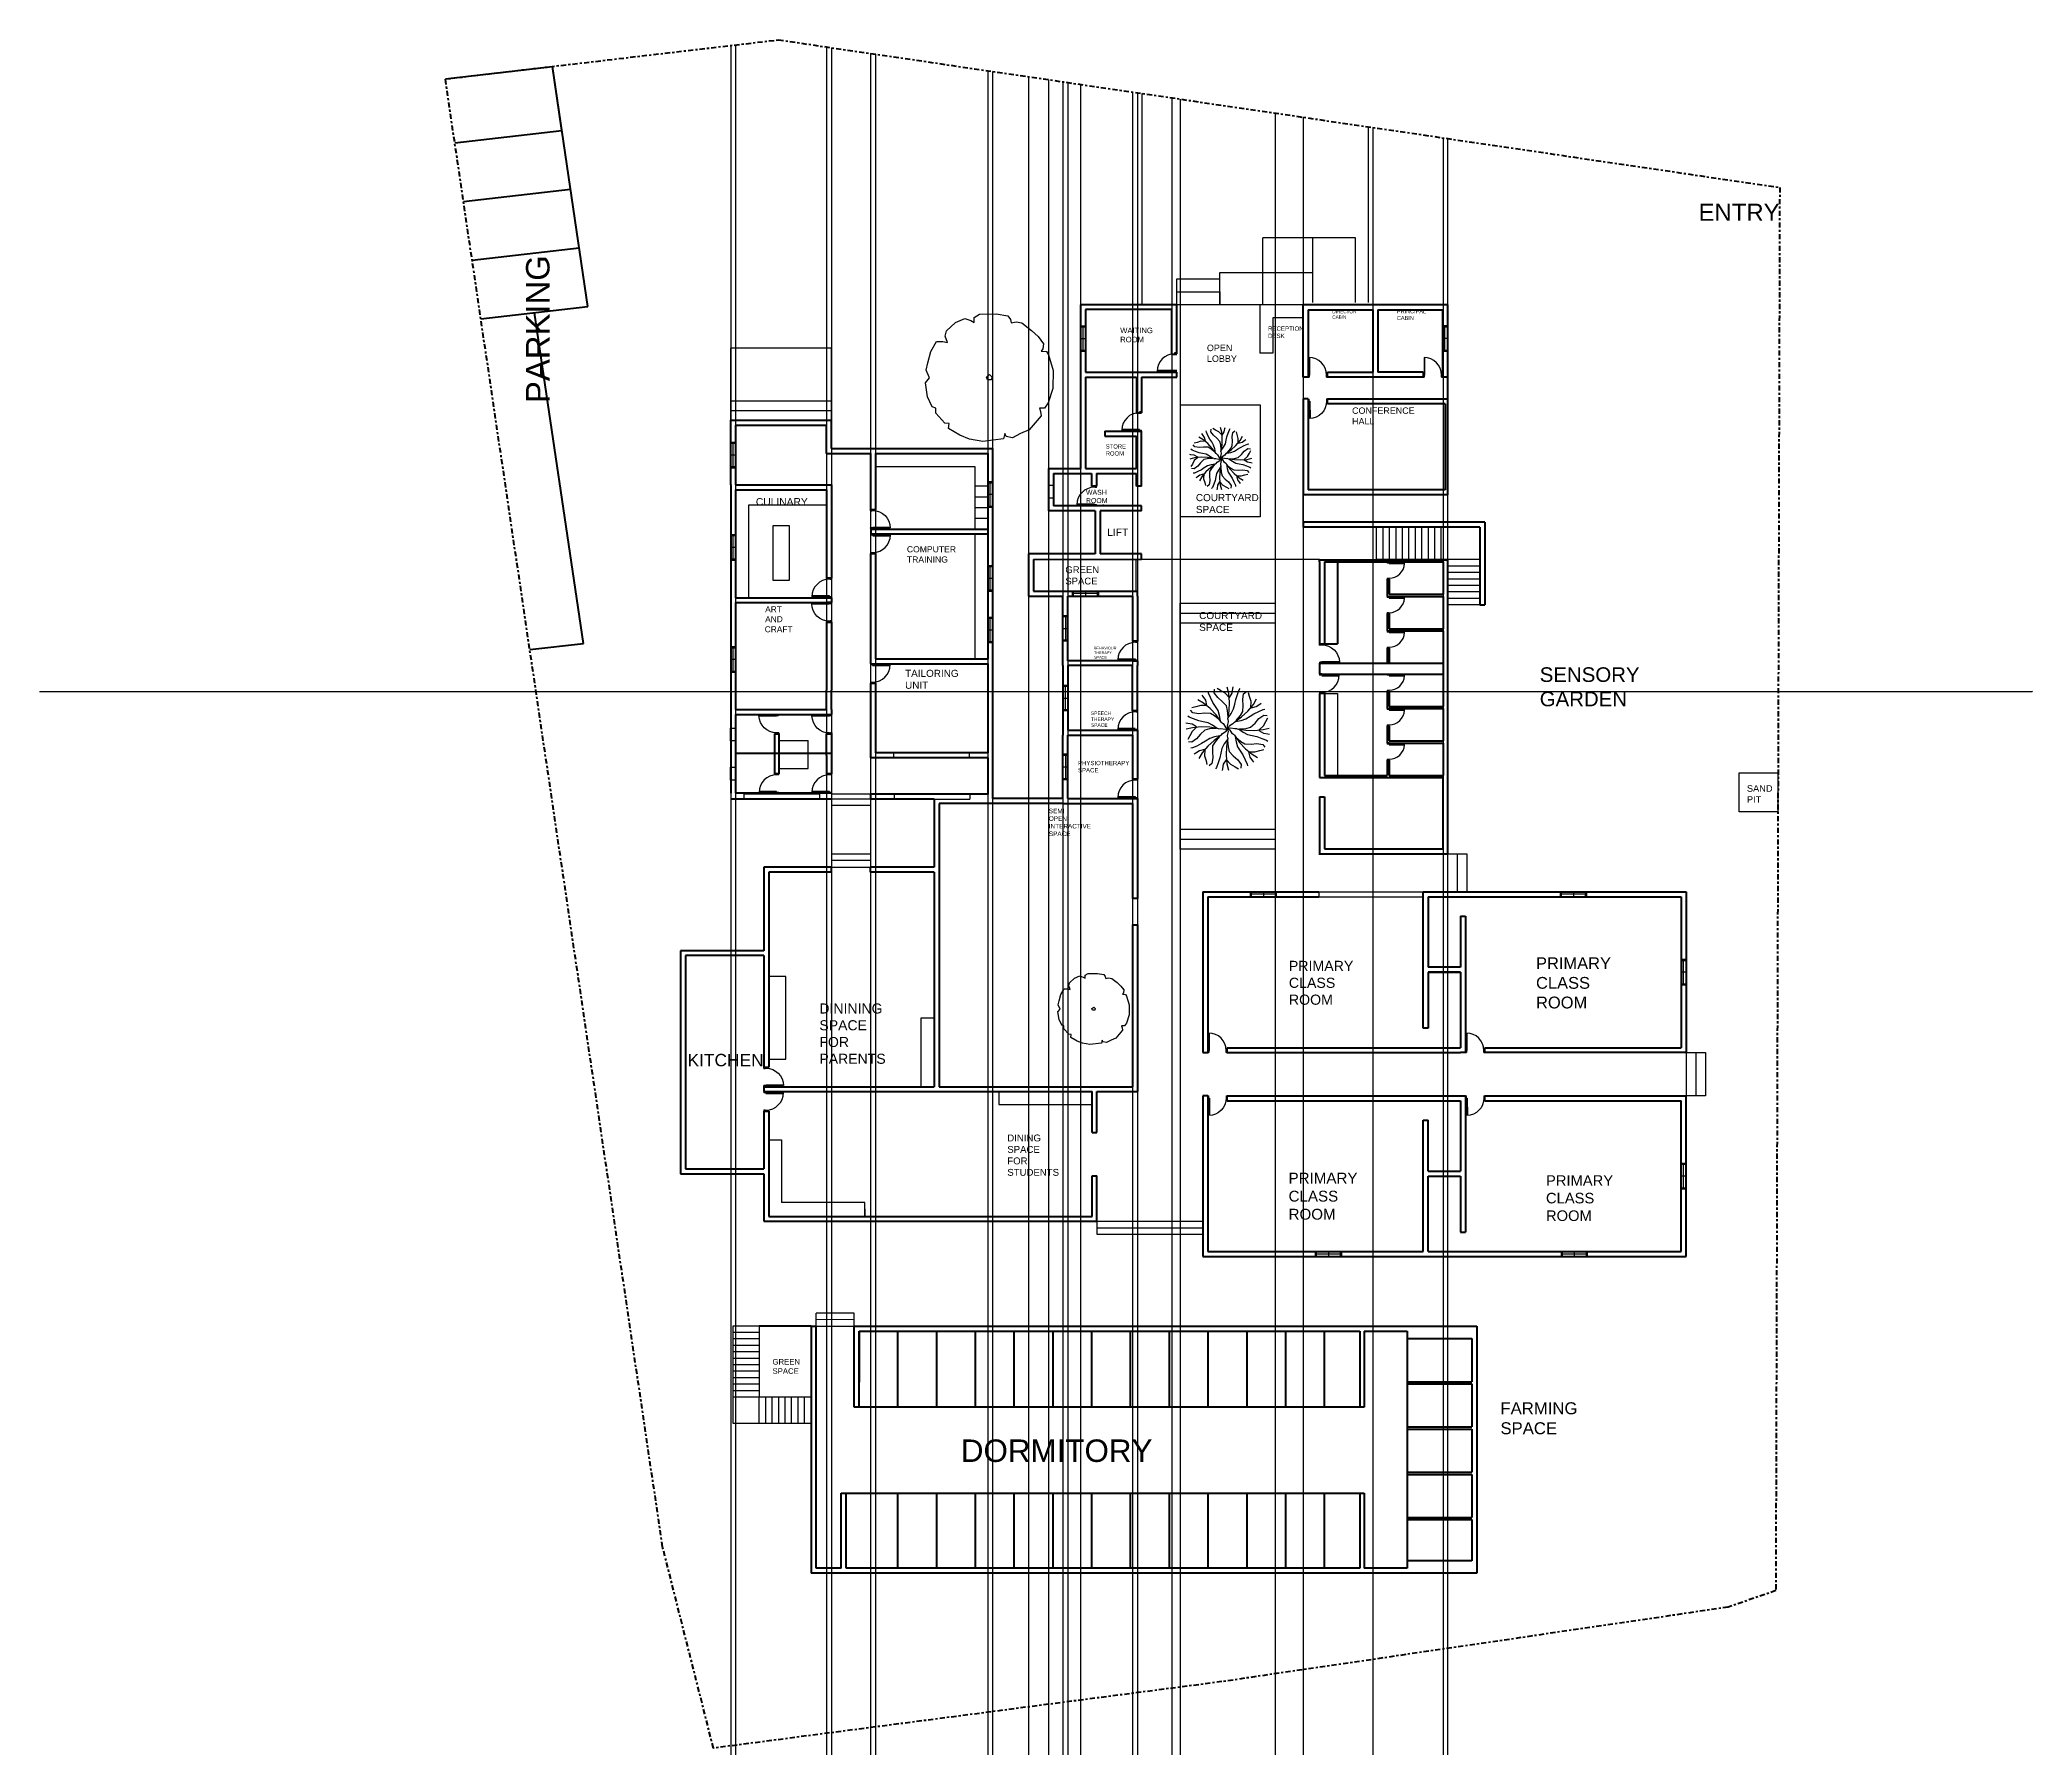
# Model space of a CAD drawing. Header units: metres. Extents: x 9 to 942, y 34 to 176.
# Drawn here: x 593.7 to 686.1, y 86.1 to 165.4 of the extents above; entities that cross this region are included whole.
import ezdxf

# ---------------------------------------------------------------- set-up
doc = ezdxf.new("R2010")
doc.units = ezdxf.units.M
doc.header["$LTSCALE"] = 0.01
doc.header["$MEASUREMENT"] = 0
doc.linetypes.add('ACAD_ISO04W100', pattern=[30, 24, -3, 0, -3])
for name, color, linetype in [('ARCH', 7, 'Continuous'), ('door space', 1, 'Continuous'), ('ELEVATION', 4, 'Continuous'), ('FURNITURE', 130, 'Continuous'), ('ID-LOOSE', 31, 'Continuous'), ('INBUILD', 81, 'Continuous'), ('SECTION LINE', 1, 'Continuous'), ('STAIR', 231, 'Continuous'), ('TEXT', 141, 'Continuous'), ('WINDOW', 10, 'Continuous')]:
    doc.layers.add(name, color=color, linetype=linetype)
for name, color, linetype, lineweight in [('PARKING', 92, 'Continuous', 40), ('ROAD', 31, 'Continuous', 30), ('SITE BOUNDARY', 6, 'ACAD_ISO04W100', 60), ('WALL', 2, 'Continuous', 40)]:
    doc.layers.add(name, color=color, linetype=linetype, lineweight=lineweight)
doc.styles.get("Standard").update_dxf_attribs({"font": 'arial.ttf'})

msp = doc.modelspace()

# ---------------------------------------------------------------- texts
at = {"layer": 'TEXT'}
for s, height, p in [('CULINARY', 0.3409, (626.923, 143.769)), ('ART', 0.2779, (627.354, 138.816)), ('CRAFT', 0.2779, (627.334, 137.885)), ('AND', 0.2779, (627.354, 138.353))]:
    msp.add_text(s, height=height, dxfattribs=at).set_placement(p)
at = {"layer": 'TEXT', "attachment_point": 1}
for s, width, gutter_width, insert, char_height in [('ENTRY', 0.11373, 3.972, (670.664, 157.767), 0.7944), ('DIRECTOR CABIN', 0.13027, 0.764, (653.671, 152.835), 0.15278), ('PRINCIPAL CABIN', 0.23737, 0.92, (656.666, 152.865), 0.18405), ('WAITING ROOM', 0.08607, 1.269, (643.828, 152.015), 0.25382), ('RECEPTION DESK ', 0.05156, 1.015, (650.69, 152.074), 0.20292), ('OPEN LOBBY', 0.06937, 1.494, (647.852, 151.226), 0.2988), ('CONFERENCE HALL', 0.15505, 1.483, (654.588, 148.315), 0.29665), ('STORE ROOM', 0.16116, 0.976, (643.158, 146.602), 0.1951), ('WASH ROOM', 0.06616, 1.151, (642.24, 144.494), 0.2302), ('COURTYARD SPACE', 0.23761, 1.648, (647.341, 144.297), 0.3296), ('LIFT', 0.16466, 1.706, (643.222, 142.696), 0.3412), ('COMPUTER TRAINING', 0.21635, 1.425, (633.931, 141.879), 0.28504), ('GREEN SPACE', 0.07523, 1.577, (641.283, 140.944), 0.31544), ('COURTYARD SPACE', 0.23761, 1.648, (647.494, 138.828), 0.3296), ('BEHAVIOUR THERAPY SPACE', 0.06498, 0.636, (642.608, 137.214), 0.12722), ('TAILORING UNIT', 0.0263, 1.649, (633.847, 136.144), 0.32976), ('SENSORY GARDEN', 0.46978, 3.391, (663.294, 136.26), 0.67822), ('SPEECH THERAPY SPACE', 0.27426, 0.822, (642.466, 134.21), 0.16431), ('PHYSIOTHERAPY SPACE', 0.06005, 1.002, (641.871, 131.919), 0.20049), ('SAND PIT', 0.03746, 1.531, (672.909, 130.792), 0.3062), ('SEMI OPEN INTERACTIVE SPACE', 0.07419, 1.059, (640.518, 129.702), 0.21185), ('PRIMARY CLASS ROOM', 0.01677, 2.35, (651.655, 122.643), 0.47002), ('PRIMARY CLASS ROOM', 0.0195, 2.733, (663.123, 122.805), 0.54657), ('DININING SPACE FOR PARENTS', 0.21301, 2.331, (629.87, 120.665), 0.46628), ('KITCHEN', 0.38753, 2.88, (623.753, 118.326), 0.5759), ('DINING SPACE FOR STUDENTS', 0.18266, 1.594, (638.589, 114.585), 0.31887), ('PRIMARY CLASS ROOM', 0.01793, 2.512, (651.641, 112.815), 0.50248), ('PRIMARY CLASS ROOM', 0.01747, 2.448, (663.584, 112.697), 0.4896), ('GREEN SPACE', 0.38616, 1.29, (627.694, 104.172), 0.25804), ('FARMING SPACE', 0.0644, 2.777, (661.47, 102.163), 0.55538), ('DORMITORY', 0.50613, 5.207, (636.435, 100.439), 1.0413)]:
    msp.add_mtext_dynamic_manual_height_columns(s, width=width, gutter_width=gutter_width, heights=[0], dxfattribs=dict(at, insert=insert, char_height=char_height))
at = {"layer": 'TEXT', "insert": (616.258, 148.52), "char_height": 1.0905, "attachment_point": 1, "rotation": 90}
msp.add_mtext_dynamic_manual_height_columns('PARKING', width=0.50668, gutter_width=5.453, heights=[0], dxfattribs=at)

# ---------------------------------------------------------------- blocks, each defined once
blk = doc.blocks.new('BRANCHZ', base_point=(0.5, 0.5))
for p, q in [((0.533, 0.508), (0.5, 0.5)), ((0.584, 0.496), (0.533, 0.508)), ((0.613, 0.5), (0.584, 0.496)), ((0.613, 0.5), (0.717, 0.483)), ((0.629, 0.496), (0.684, 0.458)), ((0.642, 0.496), (0.721, 0.504)), ((0.717, 0.483), (0.821, 0.479)), ((0.721, 0.504), (0.776, 0.517)), ((0.776, 0.517), (0.83, 0.567)), ((0.821, 0.479), (0.926, 0.488)), ((0.83, 0.567), (0.876, 0.621)), ((0.876, 0.621), (0.934, 0.663)), ((0.876, 0.483), (0.93, 0.533)), ((0.926, 0.488), (1.001, 0.508)), ((0.93, 0.533), (0.959, 0.588)), ((0.934, 0.663), (0.976, 0.659)), ((0.959, 0.588), (0.984, 0.629)), ((0.684, 0.458), (0.738, 0.429)), ((0.738, 0.429), (0.796, 0.416)), ((0.796, 0.416), (0.851, 0.404)), ((0.851, 0.404), (0.913, 0.383)), ((0.876, 0.479), (0.93, 0.446)), ((0.913, 0.383), (0.967, 0.362)), ((0.93, 0.446), (0.984, 0.437)), ((0.967, 0.362), (0.984, 0.35)), ((0.984, 0.437), (1.005, 0.433))]:
    blk.add_line(p, q)
blk = doc.blocks.new('TREE-16')
at = {"xscale": 120, "yscale": 120, "zscale": 120}
for rotation in [90, 134.9999999999999, 44.99999999999985, 180, 224.9999999999999, 270, 314.9999999999998]:
    blk.add_blockref('BRANCHZ', (0, 0), dxfattribs=dict(at, rotation=rotation))
blk.add_blockref('BRANCHZ', (0, 0), dxfattribs=at)
blk = doc.blocks.new('Simple tree 13_cad-block.com')
at = {"color": 0}
for points in [[(-1468, -1499), (-1766, -1175), (-1766, -1008), (-1883, -968), (-2037, -632), (-2103, -179), (-1973, -11), (-2089, 248), (-2025, 481), (-1935, 856), (-1740, 1192), (-1534, 1192), (-1378, 1153), (-1456, 1360), (-1416, 1541), (-1119, 1813), (-809, 1943), (-615, 1878), (-498, 1813), (-498, 1981), (-330, 2085), (227, 2098), (602, 2033), (692, 1917), (718, 1800), (886, 1839), (1068, 1800), (1391, 1555), (1611, 1348), (1779, 1115), (1766, 946), (1701, 868), (1883, 856), (1948, 752), (2102, 235), (2090, -361), (1934, -839), (1818, -1008), (1649, -1008), (1689, -1124), (1701, -1266), (1313, -1719), (1028, -1848), (757, -1991), (550, -1939), (511, -1848), (459, -2017), (-214, -2107), (-653, -2029), (-977, -1900), (-1352, -1681), (-1326, -1512)], [(-58, -76), (-97, 15), (6, 105), (84, 28), (71, -76)]]:
    blk.add_lwpolyline(points, close=True, dxfattribs=at)

# ---------------------------------------------------------------- linework, layer by layer
for p, q in [((644.401, 147.216), (644.401, 147.215)), ((659.011, 141.256), (655.711, 141.256)), ((644.401, 136.566), (641.401, 136.566)), ((625.985, 130.421), (625.983, 130.421)), ((644.401, 130.176), (644.401, 130.175)), ((644.631, 125.531), (644.631, 129.945)), ((644.401, 124.314), (644.401, 124.314)), ((644.401, 124.314), (644.401, 124.314)), ((627.518, 115.674), (627.518, 112.991)), ((647.892, 116.154), (647.892, 116.154)), ((659.852, 116.383), (659.852, 112.884)), ((627.518, 112.991), (627.52, 112.991)), ((647.892, 108.924), (651.892, 108.924))]:
    msp.add_line(p, q)
at = {"layer": 'ARCH', "color": 32}
for p, q in [((656.311, 141.148), (656.211, 141.148)), ((656.211, 141.148), (656.211, 141.098)), ((656.271, 141.098), (656.211, 141.098)), ((656.311, 141.103), (656.271, 141.103)), ((656.271, 141.098), (656.271, 141.103)), ((656.311, 141.103), (656.311, 141.148)), ((656.211, 140.398), (656.271, 140.398)), ((656.211, 140.398), (656.211, 140.348)), ((656.211, 140.348), (656.311, 140.348)), ((656.271, 140.393), (656.271, 140.398)), ((656.271, 140.393), (656.311, 140.393)), ((656.311, 140.348), (656.311, 140.393)), ((656.311, 139.548), (656.211, 139.548)), ((656.211, 139.548), (656.211, 139.498)), ((656.271, 139.498), (656.211, 139.498)), ((656.211, 138.798), (656.271, 138.798)), ((656.211, 138.798), (656.211, 138.748)), ((656.211, 138.748), (656.311, 138.748)), ((656.311, 139.503), (656.271, 139.503)), ((656.271, 139.498), (656.271, 139.503)), ((656.271, 138.793), (656.271, 138.798)), ((656.271, 138.793), (656.311, 138.793)), ((656.311, 139.503), (656.311, 139.548)), ((656.311, 138.748), (656.311, 138.793)), ((656.311, 137.947), (656.211, 137.947)), ((656.211, 137.947), (656.211, 137.897)), ((656.271, 137.897), (656.211, 137.897)), ((656.311, 137.902), (656.271, 137.902)), ((656.271, 137.897), (656.271, 137.902)), ((656.311, 137.902), (656.311, 137.947)), ((656.211, 137.197), (656.271, 137.197)), ((656.211, 137.197), (656.211, 137.147)), ((656.211, 137.147), (656.311, 137.147)), ((656.271, 137.192), (656.271, 137.197)), ((656.271, 137.192), (656.311, 137.192)), ((656.311, 137.147), (656.311, 137.192)), ((656.311, 135.949), (656.211, 135.949)), ((656.211, 135.949), (656.211, 135.899)), ((656.271, 135.899), (656.211, 135.899)), ((656.311, 135.904), (656.271, 135.904)), ((656.271, 135.899), (656.271, 135.904)), ((656.311, 135.904), (656.311, 135.949)), ((656.211, 135.199), (656.271, 135.199)), ((656.211, 135.199), (656.211, 135.149)), ((656.211, 135.149), (656.311, 135.149)), ((656.271, 135.194), (656.271, 135.199)), ((656.271, 135.194), (656.311, 135.194)), ((656.311, 135.149), (656.311, 135.194)), ((656.311, 134.347), (656.211, 134.347)), ((656.211, 134.347), (656.211, 134.297)), ((656.271, 134.297), (656.211, 134.297)), ((656.311, 134.302), (656.271, 134.302)), ((656.271, 134.297), (656.271, 134.302)), ((656.311, 134.302), (656.311, 134.347)), ((656.211, 133.597), (656.271, 133.597)), ((656.211, 133.597), (656.211, 133.547)), ((656.211, 133.547), (656.311, 133.547)), ((656.271, 133.592), (656.271, 133.597)), ((656.271, 133.592), (656.311, 133.592)), ((656.311, 133.547), (656.311, 133.592)), ((656.311, 132.748), (656.211, 132.748)), ((656.211, 132.748), (656.211, 132.698)), ((656.271, 132.698), (656.211, 132.698)), ((656.311, 132.703), (656.271, 132.703)), ((656.271, 132.698), (656.271, 132.703)), ((656.311, 132.703), (656.311, 132.748)), ((656.211, 131.998), (656.271, 131.998)), ((656.211, 131.998), (656.211, 131.948)), ((656.211, 131.948), (656.311, 131.948)), ((656.271, 131.993), (656.271, 131.998)), ((656.271, 131.993), (656.311, 131.993)), ((656.311, 131.948), (656.311, 131.993))]:
    msp.add_line(p, q, dxfattribs=at)
for points in [[(657.021, 141.068), (657.021, 141.103), (656.311, 141.103), (656.311, 141.068)], [(657.021, 139.468), (657.021, 139.503), (656.311, 139.503), (656.311, 139.468)], [(657.021, 137.867), (657.021, 137.902), (656.311, 137.902), (656.311, 137.867)], [(657.021, 135.869), (657.021, 135.904), (656.311, 135.904), (656.311, 135.869)], [(657.021, 134.267), (657.021, 134.302), (656.311, 134.302), (656.311, 134.267)], [(657.021, 132.668), (657.021, 132.703), (656.311, 132.703), (656.311, 132.668)]]:
    msp.add_lwpolyline(points, close=True, dxfattribs=at)
at = {"layer": 'ARCH', "color": 40}
for centre in [(656.311, 141.103), (656.311, 139.503), (656.311, 137.902), (656.311, 135.904), (656.311, 134.302), (656.311, 132.703)]:
    msp.add_arc(centre, 0.71, 270, 357.17441, dxfattribs=at)
at = {"layer": 'Defpoints'}
for p, q in [((646.448, 150.798), (646.449, 150.798)), ((652.551, 149.946), (652.551, 149.946)), ((652.551, 149.946), (652.551, 149.946)), ((652.551, 149.946), (652.551, 149.946)), ((655.781, 149.946), (655.78, 149.946)), ((672.549, 131.359), (674.349, 131.359)), ((672.549, 129.559), (672.549, 131.359)), ((674.349, 131.359), (674.349, 129.559)), ((644.63, 130.176), (644.631, 129.945)), ((674.349, 129.559), (672.549, 129.559)), ((659.852, 116.382), (659.622, 116.383))]:
    msp.add_line(p, q, dxfattribs=at)
at = {"layer": 'door space'}
for p, q in [((646.348, 150.848), (646.348, 150.803)), ((646.448, 150.848), (646.348, 150.848)), ((646.388, 150.803), (646.348, 150.803)), ((646.388, 150.803), (646.388, 150.798)), ((646.448, 150.798), (646.388, 150.798)), ((646.448, 150.798), (646.448, 150.848)), ((646.449, 150.028), (645.538, 150.028)), ((645.538, 149.993), (646.348, 149.993)), ((646.348, 149.993), (646.348, 150.028)), ((646.348, 149.993), (646.348, 149.948)), ((646.348, 149.993), (646.388, 149.993)), ((646.348, 149.948), (646.448, 149.948)), ((646.388, 149.998), (646.388, 149.993)), ((646.388, 149.998), (646.448, 149.998)), ((646.448, 149.948), (646.448, 149.998)), ((652.593, 149.816), (652.548, 149.816)), ((652.548, 149.816), (652.548, 149.716)), ((652.593, 150.626), (652.593, 149.816)), ((652.593, 149.816), (652.628, 149.816)), ((652.593, 149.816), (652.593, 149.776)), ((652.598, 149.776), (652.593, 149.776)), ((652.598, 149.776), (652.598, 149.716)), ((652.628, 149.816), (652.628, 150.626)), ((653.403, 149.776), (653.398, 149.776)), ((653.398, 149.716), (653.398, 149.776)), ((653.448, 149.816), (653.403, 149.816)), ((653.403, 149.776), (653.403, 149.816)), ((653.448, 149.716), (653.448, 149.816)), ((657.926, 149.816), (657.881, 149.816)), ((657.881, 149.816), (657.881, 149.716)), ((657.926, 150.626), (657.926, 149.816)), ((657.926, 149.816), (657.961, 149.816)), ((657.926, 149.816), (657.926, 149.776)), ((657.931, 149.776), (657.926, 149.776)), ((657.931, 149.776), (657.931, 149.716)), ((657.961, 149.816), (657.961, 150.626)), ((658.736, 149.776), (658.731, 149.776)), ((658.731, 149.716), (658.731, 149.776)), ((658.781, 149.816), (658.736, 149.816)), ((658.736, 149.776), (658.736, 149.816)), ((658.781, 149.716), (658.781, 149.816)), ((652.548, 149.716), (652.598, 149.716)), ((653.398, 149.716), (653.448, 149.716)), ((657.881, 149.716), (657.931, 149.716)), ((658.731, 149.716), (658.781, 149.716)), ((644.719, 148.118), (644.719, 148.073)), ((644.819, 148.118), (644.719, 148.118)), ((644.759, 148.073), (644.719, 148.073)), ((644.759, 148.073), (644.759, 148.068)), ((644.819, 148.068), (644.759, 148.068)), ((644.819, 148.068), (644.819, 148.118)), ((652.551, 148.706), (652.601, 148.706)), ((652.552, 148.606), (652.551, 148.706)), ((652.597, 148.606), (652.552, 148.606)), ((652.597, 148.606), (652.596, 148.646)), ((652.601, 148.646), (652.596, 148.646)), ((652.597, 148.606), (652.632, 148.607)), ((652.605, 147.796), (652.597, 148.606)), ((652.601, 148.646), (652.601, 148.706)), ((652.632, 148.607), (652.64, 147.797)), ((653.401, 148.715), (653.451, 148.715)), ((653.401, 148.715), (653.401, 148.655)), ((653.406, 148.655), (653.401, 148.655)), ((653.406, 148.655), (653.407, 148.615)), ((653.452, 148.615), (653.407, 148.615)), ((653.451, 148.715), (653.452, 148.615)), ((644.719, 147.298), (643.909, 147.298)), ((643.909, 147.263), (644.719, 147.263)), ((644.719, 147.263), (644.719, 147.298)), ((644.719, 147.263), (644.719, 147.218)), ((644.719, 147.263), (644.759, 147.263)), ((644.719, 147.218), (644.819, 147.218)), ((644.759, 147.268), (644.759, 147.263)), ((644.759, 147.268), (644.819, 147.268)), ((644.819, 147.218), (644.819, 147.268)), ((642.632, 144.655), (642.632, 144.61)), ((642.732, 144.655), (642.632, 144.655)), ((642.672, 144.61), (642.632, 144.61)), ((642.672, 144.61), (642.672, 144.605)), ((642.732, 144.605), (642.672, 144.605)), ((642.732, 144.605), (642.732, 144.655)), ((632.241, 143.573), (632.341, 143.574)), ((632.241, 143.523), (632.241, 143.573)), ((632.241, 143.523), (632.301, 143.524)), ((632.301, 143.529), (632.341, 143.529)), ((632.301, 143.529), (632.301, 143.524)), ((632.341, 143.574), (632.341, 143.529)), ((642.632, 143.835), (641.822, 143.835)), ((641.822, 143.8), (642.632, 143.8)), ((642.632, 143.8), (642.632, 143.835)), ((642.632, 143.8), (642.632, 143.755)), ((642.632, 143.8), (642.672, 143.8)), ((642.632, 143.755), (642.732, 143.755)), ((642.672, 143.805), (642.732, 143.805)), ((642.732, 143.755), (642.732, 143.805)), ((643.031, 143.806), (643.031, 143.801)), ((632.25, 142.674), (632.249, 142.724)), ((632.309, 142.724), (632.249, 142.724)), ((632.35, 142.675), (632.25, 142.674)), ((632.253, 142.44), (632.253, 142.39)), ((632.353, 142.44), (632.253, 142.44)), ((632.313, 142.39), (632.253, 142.39)), ((632.309, 142.724), (632.309, 142.719)), ((632.349, 142.72), (632.309, 142.719)), ((632.353, 142.395), (632.313, 142.395)), ((632.313, 142.39), (632.313, 142.395)), ((632.349, 142.755), (633.159, 142.763)), ((632.349, 142.72), (632.349, 142.755)), ((633.159, 142.728), (632.349, 142.72)), ((632.349, 142.72), (632.35, 142.675)), ((632.353, 142.395), (632.353, 142.44)), ((633.163, 142.395), (632.353, 142.395)), ((632.353, 142.395), (632.353, 142.36)), ((632.253, 141.59), (632.253, 141.54)), ((632.253, 141.59), (632.313, 141.59)), ((632.253, 141.54), (632.353, 141.54)), ((632.313, 141.585), (632.313, 141.59)), ((632.313, 141.585), (632.353, 141.585)), ((632.353, 142.36), (633.163, 142.36)), ((632.353, 141.54), (632.353, 141.585)), ((630.333, 140.39), (630.333, 140.345)), ((630.433, 140.39), (630.333, 140.39)), ((630.373, 140.345), (630.333, 140.345)), ((630.373, 140.345), (630.373, 140.34)), ((630.433, 140.34), (630.373, 140.34)), ((630.433, 140.34), (630.433, 140.39)), ((629.515, 139.208), (630.325, 139.216)), ((630.325, 139.181), (629.515, 139.173)), ((630.333, 139.57), (629.523, 139.57)), ((629.523, 139.535), (630.333, 139.535)), ((630.324, 139.261), (630.424, 139.262)), ((630.325, 139.216), (630.324, 139.261)), ((630.325, 139.216), (630.325, 139.181)), ((630.325, 139.216), (630.365, 139.216)), ((630.333, 139.535), (630.333, 139.57)), ((630.333, 139.535), (630.333, 139.49)), ((630.333, 139.535), (630.373, 139.535)), ((630.333, 139.49), (630.433, 139.49)), ((630.365, 139.211), (630.365, 139.216)), ((630.365, 139.211), (630.425, 139.212)), ((630.373, 139.54), (630.373, 139.535)), ((630.373, 139.54), (630.433, 139.54)), ((630.424, 139.262), (630.425, 139.212)), ((630.433, 139.49), (630.433, 139.54)), ((630.333, 138.361), (630.333, 138.406)), ((630.373, 138.406), (630.333, 138.406)), ((630.433, 138.362), (630.333, 138.361)), ((630.433, 138.412), (630.373, 138.411)), ((630.373, 138.406), (630.373, 138.411)), ((630.433, 138.412), (630.433, 138.362)), ((644.532, 137.463), (644.532, 137.418)), ((644.632, 137.463), (644.532, 137.463)), ((644.572, 137.418), (644.532, 137.418)), ((644.572, 137.418), (644.572, 137.413)), ((644.632, 137.413), (644.572, 137.413)), ((644.632, 137.413), (644.632, 137.463)), ((653.082, 137.344), (653.182, 137.345)), ((653.082, 137.294), (653.082, 137.344)), ((653.082, 137.294), (653.142, 137.295)), ((653.142, 137.3), (653.182, 137.301)), ((653.182, 137.345), (653.182, 137.301)), ((632.241, 136.426), (632.241, 136.376)), ((632.341, 136.426), (632.241, 136.426)), ((632.301, 136.376), (632.241, 136.376)), ((632.341, 136.381), (632.301, 136.381)), ((632.301, 136.376), (632.301, 136.381)), ((632.341, 136.381), (632.341, 136.426)), ((633.151, 136.381), (632.341, 136.381)), ((632.341, 136.381), (632.341, 136.346)), ((632.341, 136.346), (633.151, 136.346)), ((644.532, 136.643), (643.722, 136.643)), ((643.722, 136.608), (644.532, 136.608)), ((644.532, 136.608), (644.532, 136.643)), ((644.532, 136.608), (644.532, 136.563)), ((644.532, 136.608), (644.572, 136.608)), ((644.532, 136.563), (644.632, 136.563)), ((644.572, 136.613), (644.572, 136.608)), ((644.572, 136.613), (644.632, 136.613)), ((644.632, 136.563), (644.632, 136.613)), ((653.083, 135.95), (653.083, 135.9)), ((653.183, 135.95), (653.083, 135.95)), ((653.143, 135.9), (653.083, 135.9)), ((653.091, 136.445), (653.09, 136.495)), ((653.15, 136.495), (653.09, 136.495)), ((653.191, 136.446), (653.091, 136.445)), ((653.183, 135.905), (653.143, 135.905)), ((653.143, 135.9), (653.143, 135.905)), ((653.15, 136.495), (653.15, 136.49)), ((653.19, 136.491), (653.15, 136.49)), ((653.183, 135.905), (653.183, 135.95)), ((653.993, 135.905), (653.183, 135.905)), ((653.183, 135.905), (653.183, 135.87)), ((653.19, 136.526), (654, 136.534)), ((653.19, 136.491), (653.19, 136.526)), ((654, 136.499), (653.19, 136.491)), ((653.19, 136.491), (653.191, 136.446)), ((632.241, 135.576), (632.241, 135.526)), ((632.241, 135.576), (632.301, 135.576)), ((632.241, 135.526), (632.341, 135.526)), ((632.301, 135.571), (632.301, 135.576)), ((632.301, 135.571), (632.341, 135.571)), ((632.341, 135.526), (632.341, 135.571)), ((653.083, 135.1), (653.083, 135.05)), ((653.083, 135.1), (653.143, 135.1)), ((653.083, 135.05), (653.183, 135.05)), ((653.143, 135.095), (653.143, 135.1)), ((653.143, 135.095), (653.183, 135.095)), ((653.183, 135.87), (653.993, 135.87)), ((653.183, 135.05), (653.183, 135.095)), ((627.875, 134.073), (627.975, 134.074)), ((627.876, 134.028), (627.875, 134.073)), ((627.975, 134.074), (627.976, 134.024)), ((630.335, 134.067), (630.435, 134.068)), ((630.335, 134.022), (630.335, 134.067)), ((630.435, 134.068), (630.435, 134.018)), ((644.527, 134.234), (644.527, 134.189)), ((644.627, 134.234), (644.527, 134.234)), ((644.567, 134.189), (644.527, 134.189)), ((644.567, 134.189), (644.567, 134.184)), ((644.627, 134.184), (644.567, 134.184)), ((644.627, 134.184), (644.627, 134.234)), ((627.066, 134.02), (627.876, 134.028)), ((627.876, 133.993), (627.066, 133.985)), ((627.876, 134.028), (627.916, 134.029)), ((627.876, 134.028), (627.876, 133.993)), ((627.924, 133.219), (627.884, 133.218)), ((627.884, 133.173), (627.884, 133.218)), ((627.984, 133.174), (627.884, 133.173)), ((627.916, 134.024), (627.916, 134.029)), ((627.916, 134.024), (627.976, 134.024)), ((627.924, 133.219), (627.924, 133.224)), ((627.984, 133.224), (627.924, 133.224)), ((627.984, 133.224), (627.984, 133.174)), ((629.525, 134.014), (630.335, 134.022)), ((630.335, 133.987), (629.525, 133.979)), ((630.335, 134.022), (630.375, 134.023)), ((630.335, 134.022), (630.335, 133.987)), ((630.383, 133.213), (630.343, 133.212)), ((630.344, 133.167), (630.343, 133.212)), ((630.444, 133.168), (630.344, 133.167)), ((630.375, 134.018), (630.375, 134.023)), ((630.375, 134.018), (630.435, 134.018)), ((630.383, 133.213), (630.383, 133.218)), ((630.443, 133.218), (630.383, 133.218)), ((630.443, 133.218), (630.444, 133.168)), ((644.527, 133.414), (643.717, 133.414)), ((643.717, 133.379), (644.527, 133.379)), ((644.527, 133.379), (644.527, 133.414)), ((644.527, 133.379), (644.527, 133.334)), ((644.527, 133.379), (644.567, 133.379)), ((644.527, 133.334), (644.627, 133.334)), ((644.567, 133.384), (644.567, 133.379)), ((644.567, 133.384), (644.627, 133.384)), ((644.627, 133.334), (644.627, 133.384)), ((627.885, 131.316), (627.885, 131.271)), ((627.985, 131.316), (627.885, 131.316)), ((627.925, 131.271), (627.885, 131.271)), ((627.925, 131.271), (627.925, 131.266)), ((627.985, 131.266), (627.985, 131.316)), ((630.334, 131.321), (630.334, 131.276)), ((630.434, 131.321), (630.334, 131.321)), ((630.374, 131.276), (630.334, 131.276)), ((630.374, 131.276), (630.374, 131.271)), ((630.434, 131.271), (630.374, 131.271)), ((630.434, 131.271), (630.434, 131.321)), ((627.885, 130.496), (627.075, 130.496)), ((627.075, 130.461), (627.885, 130.461)), ((627.885, 130.461), (627.885, 130.496)), ((627.885, 130.461), (627.885, 130.416)), ((627.885, 130.461), (627.925, 130.461)), ((627.885, 130.416), (627.985, 130.416)), ((627.985, 131.266), (627.925, 131.266)), ((627.925, 130.466), (627.925, 130.461)), ((627.925, 130.466), (627.985, 130.466)), ((627.985, 130.416), (627.985, 130.466)), ((630.334, 130.501), (629.524, 130.501)), ((629.524, 130.466), (630.334, 130.466)), ((630.334, 130.466), (630.334, 130.501)), ((630.334, 130.466), (630.334, 130.421)), ((630.334, 130.466), (630.374, 130.466)), ((630.334, 130.421), (630.434, 130.421)), ((630.374, 130.471), (630.374, 130.466)), ((630.374, 130.471), (630.434, 130.471)), ((630.434, 130.421), (630.434, 130.471)), ((644.531, 131.076), (644.531, 131.031)), ((644.631, 131.076), (644.531, 131.076)), ((644.571, 131.031), (644.531, 131.031)), ((644.571, 131.031), (644.571, 131.026)), ((644.631, 131.026), (644.571, 131.026)), ((644.631, 131.026), (644.631, 131.076)), ((644.531, 130.256), (643.721, 130.256)), ((643.721, 130.221), (644.531, 130.221)), ((644.531, 130.221), (644.531, 130.256)), ((644.531, 130.221), (644.531, 130.176)), ((644.531, 130.221), (644.571, 130.221)), ((644.531, 130.176), (644.631, 130.176)), ((644.571, 130.226), (644.571, 130.221)), ((644.571, 130.226), (644.631, 130.226)), ((644.631, 130.176), (644.631, 130.226)), ((647.935, 119.294), (647.935, 118.484)), ((647.97, 118.484), (647.97, 119.294)), ((659.897, 119.294), (659.897, 118.484)), ((659.932, 118.484), (659.932, 119.294)), ((647.935, 118.484), (647.89, 118.484)), ((647.89, 118.484), (647.89, 118.384)), ((647.89, 118.384), (647.94, 118.384)), ((647.935, 118.484), (647.97, 118.484)), ((647.935, 118.484), (647.935, 118.444)), ((647.94, 118.444), (647.935, 118.444)), ((647.94, 118.444), (647.94, 118.384)), ((648.745, 118.444), (648.74, 118.444)), ((648.74, 118.384), (648.74, 118.444)), ((648.74, 118.384), (648.79, 118.384)), ((648.79, 118.484), (648.745, 118.484)), ((648.745, 118.444), (648.745, 118.484)), ((648.79, 118.384), (648.79, 118.484)), ((659.897, 118.484), (659.852, 118.484)), ((659.852, 118.484), (659.852, 118.384)), ((659.852, 118.384), (659.902, 118.384)), ((659.897, 118.484), (659.932, 118.484)), ((659.897, 118.484), (659.897, 118.444)), ((659.902, 118.444), (659.897, 118.444)), ((659.902, 118.444), (659.902, 118.384)), ((660.707, 118.444), (660.702, 118.444)), ((660.702, 118.384), (660.702, 118.444)), ((660.702, 118.384), (660.752, 118.384)), ((660.752, 118.484), (660.707, 118.484)), ((660.707, 118.444), (660.707, 118.484)), ((660.752, 118.384), (660.752, 118.484)), ((627.287, 117.702), (627.387, 117.703)), ((627.287, 117.652), (627.287, 117.702)), ((627.287, 117.652), (627.347, 117.653)), ((627.347, 117.658), (627.387, 117.658)), ((627.347, 117.658), (627.347, 117.653)), ((627.387, 117.703), (627.387, 117.658)), ((627.29, 116.574), (627.29, 116.524)), ((627.39, 116.574), (627.29, 116.574)), ((627.35, 116.524), (627.29, 116.524)), ((627.355, 116.853), (627.295, 116.852)), ((627.296, 116.802), (627.295, 116.852)), ((627.396, 116.803), (627.296, 116.802)), ((627.39, 116.529), (627.35, 116.529)), ((627.35, 116.524), (627.35, 116.529)), ((627.355, 116.853), (627.355, 116.848)), ((627.395, 116.848), (627.355, 116.848)), ((627.39, 116.529), (627.39, 116.574)), ((628.2, 116.529), (627.39, 116.529)), ((627.39, 116.529), (627.39, 116.494)), ((627.39, 116.494), (628.2, 116.494)), ((627.395, 116.883), (628.205, 116.891)), ((627.395, 116.848), (627.395, 116.883)), ((628.205, 116.856), (627.395, 116.848)), ((627.395, 116.848), (627.396, 116.803)), ((627.29, 115.724), (627.29, 115.674)), ((627.29, 115.724), (627.35, 115.724)), ((627.29, 115.674), (627.39, 115.674)), ((627.35, 115.719), (627.35, 115.724)), ((627.35, 115.719), (627.39, 115.719)), ((627.39, 115.674), (627.39, 115.719)), ((647.889, 116.374), (647.939, 116.375)), ((647.89, 116.274), (647.889, 116.374)), ((647.935, 116.275), (647.89, 116.274)), ((647.935, 116.275), (647.935, 116.315)), ((647.94, 116.315), (647.935, 116.315)), ((647.943, 115.465), (647.935, 116.275)), ((647.935, 116.275), (647.97, 116.275)), ((647.94, 116.315), (647.939, 116.375)), ((647.97, 116.275), (647.978, 115.465)), ((648.739, 116.383), (648.789, 116.383)), ((648.739, 116.383), (648.74, 116.323)), ((648.745, 116.323), (648.74, 116.323)), ((648.745, 116.323), (648.745, 116.283)), ((648.79, 116.283), (648.745, 116.283)), ((648.789, 116.383), (648.79, 116.283)), ((659.848, 116.374), (659.898, 116.375)), ((659.849, 116.274), (659.848, 116.374)), ((659.894, 116.275), (659.849, 116.274)), ((659.894, 116.275), (659.893, 116.315)), ((659.898, 116.315), (659.893, 116.315)), ((659.902, 115.465), (659.894, 116.275)), ((659.894, 116.275), (659.929, 116.275)), ((659.898, 116.315), (659.898, 116.375)), ((659.929, 116.275), (659.937, 115.465)), ((660.698, 116.383), (660.748, 116.383)), ((660.698, 116.383), (660.698, 116.323)), ((660.703, 116.323), (660.698, 116.323)), ((660.703, 116.323), (660.704, 116.283)), ((660.749, 116.283), (660.704, 116.283)), ((660.748, 116.383), (660.749, 116.283))]:
    msp.add_line(p, q, dxfattribs=at)
for centre, major_axis in [((646.348, 149.993), (-0.573, -0.573)), ((652.593, 149.816), (-0.573, 0.573)), ((657.926, 149.816), (-0.573, 0.573)), ((644.719, 147.263), (-0.573, -0.573)), ((642.632, 143.8), (-0.573, -0.573)), ((632.353, 142.395), (0.573, 0.573)), ((630.333, 139.535), (-0.573, -0.573)), ((644.532, 136.608), (-0.573, -0.573)), ((632.341, 136.381), (0.573, 0.573)), ((653.183, 135.905), (0.573, 0.573)), ((644.527, 133.379), (-0.573, -0.573)), ((627.885, 130.461), (-0.573, -0.573)), ((630.334, 130.466), (-0.573, -0.573)), ((644.531, 130.221), (-0.573, -0.573)), ((647.935, 118.484), (-0.573, 0.573)), ((659.897, 118.484), (-0.573, 0.573)), ((627.39, 116.529), (0.573, 0.573))]:
    msp.add_ellipse(centre, major_axis=major_axis, ratio=1, start_param=3.926991, end_param=5.497787, dxfattribs=at)
at = {"layer": 'door space', "extrusion": (0, 0, -1)}
for centre, major_axis in [((652.597, 148.606), (-0.567, -0.578)), ((632.349, 142.72), (0.578, -0.567)), ((630.325, 139.216), (-0.578, 0.567)), ((653.19, 136.491), (0.578, -0.567)), ((627.876, 134.028), (-0.578, 0.567)), ((630.335, 134.022), (-0.578, 0.567)), ((627.395, 116.848), (0.578, -0.567)), ((647.935, 116.275), (-0.567, -0.578)), ((659.894, 116.275), (-0.567, -0.578))]:
    msp.add_ellipse(centre, major_axis=major_axis, ratio=1, start_param=3.926991, end_param=5.497787, dxfattribs=at)
at = {"layer": 'ELEVATION'}
for p, q in [((652.321, 153.076), (646.449, 153.076)), ((646.63, 148.437), (650.33, 148.437)), ((646.63, 143.237), (646.63, 148.437)), ((650.33, 148.437), (650.33, 143.237)), ((652.321, 142.986), (652.321, 144.256)), ((659.011, 144.256), (659.011, 142.986)), ((630.205, 143.774), (626.583, 143.774)), ((626.583, 143.774), (626.583, 139.49)), ((627.73, 142.837), (628.464, 142.837)), ((627.73, 140.282), (627.73, 142.837)), ((628.464, 142.837), (628.464, 140.282)), ((650.33, 143.237), (646.63, 143.237)), ((644.573, 139.796), (644.573, 141.276)), ((644.82, 141.276), (653.081, 141.276)), ((653.081, 141.248), (653.081, 141.276)), ((628.464, 140.282), (627.73, 140.282)), ((646.614, 139.228), (651.014, 139.228)), ((646.614, 127.828), (646.614, 139.228)), ((651.014, 139.228), (651.014, 127.828)), ((593.699, 135.139), (593.699, 135.122)), ((686.143, 135.147), (686.143, 135.139)), ((627.985, 132.871), (629.348, 132.871)), ((629.348, 132.271), (629.348, 132.871)), ((629.348, 131.571), (629.348, 132.271)), ((627.985, 131.571), (629.348, 131.571)), ((632.241, 132.063), (632.241, 130.375)), ((630.435, 130.421), (630.435, 126.992)), ((632.241, 130.145), (632.241, 126.992)), ((651.014, 127.828), (646.614, 127.828)), ((650.642, 127.828), (650.642, 127.844)), ((627.518, 118.074), (627.515, 118.074)), ((634.428, 116.804), (634.428, 116.803)), ((638.195, 116.576), (638.195, 116.574))]:
    msp.add_line(p, q, dxfattribs=at)
for p in [(639.571, 163.657), (640.501, 163.52), (641.989, 163.301), (646.219, 162.677), (646.614, 162.619), (651.014, 161.97), (652.321, 161.778), (655.551, 161.302)]:
    msp.add_ray(p, (0, -1), dxfattribs=at)
at = {"layer": 'FURNITURE'}
for p, q in [((593.699, 135.122), (686.143, 135.147)), ((593.699, 135.139), (686.143, 135.139)), ((593.699, 135.139), (686.143, 135.139)), ((593.699, 135.139), (686.143, 135.139)), ((593.699, 135.139), (686.143, 135.139)), ((593.699, 135.139), (686.143, 135.139))]:
    msp.add_line(p, q, dxfattribs=at)
at = {"layer": 'ID-LOOSE'}
msp.add_line((644.135, 149.958), (644.135, 149.958), dxfattribs=at)
at = {"layer": 'INBUILD'}
for p, q in [((650.303, 153.076), (650.303, 150.833)), ((652.321, 152.476), (650.903, 152.476)), ((650.903, 152.476), (650.903, 150.833)), ((650.903, 150.833), (650.303, 150.833)), ((632.471, 145.575), (637.08, 145.575)), ((637.08, 145.575), (637.08, 142.675)), ((637.08, 144.675), (637.68, 144.675)), ((637.08, 144.675), (637.08, 144.175)), ((637.08, 144.175), (637.68, 144.175)), ((637.08, 143.675), (637.68, 143.675)), ((637.08, 143.175), (637.68, 143.175)), ((637.08, 142.445), (637.08, 136.656)), ((653.311, 135.048), (653.911, 135.048)), ((653.911, 135.048), (653.911, 131.248)), ((628.318, 121.91), (627.518, 121.91)), ((628.318, 118.074), (628.318, 121.91)), ((635.177, 119.977), (634.577, 119.977)), ((635.177, 119.977), (634.577, 119.977)), ((635.177, 119.977), (634.577, 119.977)), ((634.577, 119.977), (634.577, 116.804)), ((627.518, 118.074), (628.318, 118.074)), ((638.195, 116.574), (638.195, 115.974)), ((638.195, 115.974), (642.52, 115.974)), ((627.518, 114.332), (628.118, 114.332)), ((628.118, 114.332), (628.118, 111.433)), ((631.984, 111.433), (628.118, 111.433)), ((631.984, 111.133), (631.982, 110.781)), ((631.982, 110.781), (631.982, 111.133)), ((631.982, 111.133), (631.984, 111.133)), ((631.984, 111.133), (631.984, 111.433))]:
    msp.add_line(p, q, dxfattribs=at)
at = {"layer": 'PARKING'}
for p, q in [((612.515, 163.552), (617.484, 164.136)), ((619.132, 153.002), (617.484, 164.136)), ((617.923, 161.167), (617.484, 164.136)), ((612.955, 160.583), (617.923, 161.167)), ((613.358, 157.862), (618.326, 158.445)), ((613.761, 155.14), (618.729, 155.723)), ((614.163, 152.418), (619.132, 153.002)), ((618.918, 137.37), (616.648, 152.71)), ((618.918, 137.37), (616.648, 152.71)), ((616.434, 137.079), (618.918, 137.37))]:
    msp.add_line(p, q, dxfattribs=at)
at = {"layer": 'ROAD'}
for p, q in [((625.755, 148.62), (625.755, 151.07)), ((630.435, 151.07), (625.755, 151.07)), ((630.435, 148.62), (630.435, 151.07))]:
    msp.add_line(p, q, dxfattribs=at)
at = {"layer": 'SECTION LINE'}
for p in [(625.755, 165.107), (625.985, 165.134), (630.205, 165.038), (630.435, 165.004), (632.241, 164.738), (632.471, 164.704), (637.68, 163.936), (637.91, 163.902), (641.165, 163.422), (641.401, 163.387), (644.401, 162.945), (644.63, 162.912), (658.811, 160.821), (659.011, 160.792)]:
    msp.add_ray(p, (0, -1), dxfattribs=at)
at = {"layer": 'SITE BOUNDARY'}
for p, q in [((612.515, 163.552), (627.972, 165.367)), ((627.972, 165.367), (674.429, 158.519)), ((622.595, 95.459), (612.515, 163.552)), ((674.429, 158.519), (674.246, 93.425)), ((624.954, 86.119), (622.595, 95.459)), ((674.246, 93.425), (672.035, 92.659)), ((672.035, 92.659), (648.543, 89.204)), ((648.543, 89.204), (624.954, 86.119))]:
    msp.add_line(p, q, dxfattribs=at)
at = {"layer": 'STAIR'}
for p, q in [((644.849, 153.076), (644.849, 162.879)), ((655.349, 153.176), (655.349, 161.331)), ((650.449, 153.076), (650.449, 156.176)), ((654.749, 156.176), (650.449, 156.176)), ((652.749, 156.176), (652.749, 153.176)), ((654.749, 153.176), (654.749, 156.176)), ((648.449, 153.076), (648.449, 154.576)), ((648.449, 154.576), (652.749, 154.576)), ((646.449, 153.076), (646.449, 154.276)), ((646.449, 154.276), (648.449, 154.276)), ((646.449, 153.676), (648.449, 153.676)), ((648.449, 153.676), (648.449, 153.076)), ((625.755, 148.62), (627.921, 148.62)), ((625.755, 147.72), (625.755, 148.62)), ((625.755, 148.17), (627.921, 148.17)), ((627.921, 148.62), (630.435, 148.62)), ((627.921, 148.17), (630.435, 148.17)), ((630.435, 147.72), (630.435, 148.62)), ((655.711, 142.756), (655.711, 141.256)), ((656.011, 142.756), (656.011, 141.256)), ((656.311, 142.756), (656.311, 141.256)), ((656.611, 142.756), (656.611, 141.256)), ((656.911, 142.756), (656.911, 141.256)), ((657.211, 142.756), (657.211, 141.256)), ((657.511, 142.756), (657.511, 141.256)), ((657.811, 142.756), (657.811, 141.256)), ((658.111, 142.756), (658.111, 141.256)), ((658.411, 142.756), (658.411, 141.256)), ((658.711, 142.756), (658.711, 141.256)), ((660.511, 141.256), (659.011, 141.256)), ((660.511, 140.956), (659.011, 140.956)), ((660.511, 140.656), (659.011, 140.656)), ((660.511, 140.356), (659.011, 140.356)), ((660.511, 140.056), (659.011, 140.056)), ((660.511, 139.756), (659.011, 139.756)), ((646.614, 138.778), (651.014, 138.778)), ((660.511, 139.456), (659.011, 139.456)), ((660.511, 139.156), (659.011, 139.156)), ((646.614, 138.328), (651.014, 138.328)), ((632.241, 130.375), (630.435, 130.375)), ((632.241, 130.145), (630.435, 130.145)), ((632.241, 129.845), (630.435, 129.845)), ((651.014, 128.728), (646.614, 128.728)), ((632.241, 127.592), (630.435, 127.592)), ((651.014, 128.278), (646.614, 128.278)), ((659.011, 127.614), (659.011, 125.844)), ((659.011, 127.614), (659.911, 127.614)), ((659.461, 127.614), (659.461, 125.844)), ((659.911, 127.614), (659.911, 125.844)), ((632.241, 127.292), (630.435, 127.292)), ((630.435, 126.992), (632.241, 126.992)), ((659.911, 125.844), (659.011, 125.844)), ((670.082, 118.384), (670.982, 118.384)), ((670.082, 118.384), (670.082, 116.384)), ((670.532, 118.384), (670.532, 116.384)), ((670.982, 118.384), (670.982, 116.384)), ((670.982, 116.384), (670.082, 116.384)), ((642.75, 110.56), (647.662, 110.56)), ((642.75, 110.56), (642.75, 109.96)), ((642.75, 110.26), (647.662, 110.26)), ((642.75, 109.96), (647.662, 109.96)), ((627.083, 105.7), (625.859, 105.7)), ((625.859, 105.7), (625.859, 102.401)), ((627.083, 105.4), (625.883, 105.4)), ((627.083, 105.7), (627.083, 102.4)), ((631.483, 106.3), (629.72, 106.293)), ((629.72, 105.693), (629.72, 106.293)), ((629.72, 105.693), (631.483, 105.693)), ((629.72, 105.693), (629.72, 105.693)), ((631.484, 106), (629.721, 105.993)), ((631.483, 105.7), (631.483, 106.3)), ((627.059, 104.801), (625.859, 104.801)), ((627.059, 104.501), (625.859, 104.501)), ((627.083, 105.1), (625.883, 105.1)), ((627.059, 104.201), (625.859, 104.201)), ((627.059, 103.901), (625.859, 103.901)), ((627.059, 103.601), (625.859, 103.601)), ((627.059, 103.301), (625.859, 103.301)), ((627.059, 103.001), (625.859, 103.001)), ((627.059, 102.701), (625.859, 102.701)), ((629.459, 102.401), (625.859, 102.401)), ((625.859, 102.401), (625.859, 101.201)), ((627.642, 102.405), (626.442, 102.405)), ((627.083, 101.2), (627.083, 102.4)), ((627.383, 101.2), (627.383, 102.4)), ((627.683, 101.2), (627.683, 102.4)), ((627.983, 101.2), (627.983, 102.4)), ((628.283, 101.2), (628.283, 102.4)), ((628.583, 101.2), (628.583, 102.4)), ((628.583, 101.2), (628.583, 102.4)), ((628.883, 101.2), (628.883, 102.4)), ((629.183, 101.2), (629.183, 102.4)), ((625.859, 101.201), (629.459, 101.201))]:
    msp.add_line(p, q, dxfattribs=at)
at = {"layer": 'WALL'}
for p, q in [((646.449, 153.082), (641.989, 153.082)), ((641.989, 153.076), (641.989, 149.716)), ((642.219, 152.852), (642.219, 149.952)), ((646.219, 152.852), (642.219, 152.852)), ((646.219, 150.793), (646.219, 152.852)), ((646.449, 150.798), (646.449, 153.082)), ((652.321, 149.716), (652.321, 153.076)), ((659.011, 153.076), (652.321, 153.076)), ((652.551, 152.846), (652.551, 149.946)), ((652.551, 152.846), (655.551, 152.846)), ((655.551, 152.846), (655.551, 149.946)), ((655.781, 152.846), (655.781, 149.946)), ((655.781, 152.846), (658.781, 152.846)), ((658.781, 152.846), (658.781, 149.716)), ((659.011, 153.076), (659.011, 144.256)), ((646.219, 150.793), (646.449, 150.793)), ((642.219, 149.952), (646.449, 149.952)), ((646.449, 149.716), (646.449, 149.952)), ((652.551, 149.945), (652.551, 149.715)), ((653.451, 149.715), (653.451, 149.945)), ((653.451, 149.945), (655.551, 149.945)), ((657.881, 149.946), (655.781, 149.946)), ((657.881, 149.946), (657.881, 149.716)), ((641.989, 149.716), (641.989, 145.486)), ((642.219, 149.716), (642.219, 146.986)), ((642.219, 149.716), (644.59, 149.716)), ((644.59, 149.716), (644.59, 148.063)), ((644.82, 149.716), (646.449, 149.716)), ((644.82, 149.716), (644.82, 148.063)), ((652.551, 149.716), (652.321, 149.716)), ((655.78, 149.716), (653.451, 149.716)), ((657.881, 149.716), (655.78, 149.716)), ((659.011, 149.716), (658.781, 149.716)), ((644.59, 148.063), (644.82, 148.063)), ((652.321, 148.716), (652.321, 144.256)), ((652.551, 148.716), (652.321, 148.716)), ((652.551, 148.716), (652.551, 148.486)), ((652.551, 148.486), (652.551, 144.486)), ((652.551, 148.486), (652.551, 148.486)), ((653.451, 148.486), (653.451, 148.716)), ((653.451, 148.716), (659.011, 148.716)), ((658.911, 148.486), (653.451, 148.486)), ((658.911, 148.486), (658.911, 144.486)), ((625.755, 147.72), (627.921, 147.72)), ((625.755, 144.72), (625.755, 147.72)), ((625.985, 147.49), (627.921, 147.49)), ((625.985, 147.49), (625.985, 144.72)), ((627.921, 147.72), (630.435, 147.72)), ((627.921, 147.49), (630.205, 147.49)), ((630.205, 146.175), (630.205, 147.49)), ((630.435, 146.405), (630.435, 147.72)), ((642.219, 146.986), (642.219, 145.486)), ((643.119, 147.216), (643.119, 146.986)), ((643.119, 147.216), (644.82, 147.216)), ((643.119, 146.986), (644.59, 146.986)), ((644.59, 145.486), (644.59, 146.986)), ((644.82, 144.656), (644.82, 147.216)), ((630.205, 146.175), (632.241, 146.175)), ((630.435, 146.405), (632.241, 146.405)), ((632.241, 146.405), (637.91, 146.405)), ((632.241, 146.175), (632.241, 143.575)), ((632.471, 146.175), (637.68, 146.175)), ((632.471, 146.175), (632.471, 143.575)), ((637.68, 146.175), (637.68, 136.656)), ((637.91, 146.405), (637.91, 130.175)), ((640.501, 145.486), (641.989, 145.486)), ((640.501, 145.486), (640.501, 143.526)), ((640.731, 145.256), (642.501, 145.256)), ((640.731, 145.256), (640.731, 143.756)), ((642.219, 145.486), (644.59, 145.486)), ((642.501, 145.256), (642.501, 144.656)), ((642.731, 145.256), (644.59, 145.256)), ((642.731, 145.256), (642.731, 144.656)), ((644.59, 144.656), (644.59, 145.256)), ((625.755, 144.72), (625.755, 130.421)), ((625.985, 144.72), (627.921, 144.72)), ((625.985, 144.49), (630.205, 144.49)), ((625.985, 144.49), (625.985, 139.49)), ((627.921, 144.72), (630.435, 144.72)), ((630.205, 144.49), (630.205, 140.39)), ((630.435, 144.72), (630.435, 140.39)), ((642.731, 144.656), (642.501, 144.656)), ((644.82, 144.656), (644.59, 144.656)), ((659.011, 144.256), (652.321, 144.256)), ((658.911, 144.486), (652.551, 144.486)), ((632.241, 143.575), (632.471, 143.575)), ((642.671, 143.526), (640.501, 143.526)), ((644.82, 143.756), (640.731, 143.756)), ((642.671, 143.526), (642.671, 141.526)), ((644.82, 143.526), (642.901, 143.526)), ((642.901, 143.526), (642.901, 141.526)), ((644.82, 143.526), (644.82, 143.756)), ((632.25, 142.675), (637.68, 142.675)), ((632.25, 142.674), (632.25, 142.445)), ((632.25, 142.445), (637.68, 142.445)), ((632.483, 142.439), (632.483, 142.44)), ((652.321, 142.986), (652.321, 142.756)), ((660.741, 142.986), (652.321, 142.986)), ((660.511, 142.756), (652.321, 142.756)), ((660.511, 142.756), (660.511, 140.956)), ((660.741, 142.986), (660.741, 140.956)), ((632.241, 141.545), (632.241, 136.426)), ((632.25, 141.545), (632.471, 141.545)), ((632.253, 141.54), (632.353, 141.54)), ((632.471, 141.545), (632.471, 136.656)), ((632.471, 141.54), (632.483, 141.54)), ((642.671, 141.526), (639.571, 141.526)), ((639.571, 141.526), (639.571, 139.566)), ((644.82, 141.526), (642.901, 141.526)), ((644.82, 141.276), (644.82, 141.526)), ((639.798, 141.256), (644.82, 141.277)), ((639.801, 141.256), (639.801, 139.796)), ((653.081, 141.248), (659.011, 141.248)), ((653.081, 141.148), (653.081, 141.248)), ((653.081, 141.148), (653.081, 137.348)), ((653.311, 141.148), (656.211, 141.148)), ((653.311, 141.148), (653.311, 137.348)), ((653.911, 141.148), (653.911, 137.348)), ((656.211, 141.148), (658.811, 141.148)), ((658.811, 141.148), (658.811, 139.648)), ((659.011, 141.248), (659.011, 135.665)), ((660.511, 140.956), (660.511, 139.156)), ((660.741, 140.956), (660.741, 139.156)), ((630.435, 140.39), (630.205, 140.39)), ((639.801, 139.796), (644.631, 139.796)), ((644.631, 139.566), (644.631, 139.796)), ((656.211, 140.348), (656.311, 140.348)), ((656.211, 140.348), (656.211, 139.548)), ((656.311, 140.348), (656.311, 139.648)), ((656.311, 139.648), (658.811, 139.648)), ((625.985, 139.49), (630.205, 139.49)), ((625.985, 139.26), (630.205, 139.26)), ((625.985, 139.26), (625.985, 134.302)), ((630.205, 139.49), (630.435, 139.49)), ((630.436, 139.259), (630.206, 139.259)), ((630.435, 139.49), (630.435, 139.259)), ((637.68, 139.307), (637.68, 137.39)), ((639.571, 139.566), (641.171, 139.566)), ((641.171, 136.336), (641.171, 139.566)), ((641.401, 139.566), (644.401, 139.566)), ((641.401, 136.566), (641.401, 139.566)), ((644.401, 139.566), (644.402, 137.466)), ((644.631, 139.566), (644.631, 137.466)), ((656.211, 139.548), (658.811, 139.548)), ((656.211, 138.748), (656.311, 138.748)), ((656.211, 138.748), (656.211, 137.948)), ((656.311, 138.748), (656.311, 138.048)), ((658.811, 139.548), (658.811, 138.048)), ((660.511, 139.156), (660.741, 139.156)), ((630.206, 138.359), (630.205, 135.201)), ((630.206, 138.359), (630.436, 138.359)), ((630.435, 138.359), (630.435, 135.201)), ((656.211, 137.948), (658.811, 137.948)), ((656.311, 138.048), (658.811, 138.048)), ((658.811, 137.948), (658.811, 135.665)), ((644.632, 137.466), (644.402, 137.466)), ((653.081, 137.348), (653.911, 137.348)), ((656.211, 137.148), (656.311, 137.148)), ((656.211, 137.148), (656.211, 136.448)), ((656.311, 137.148), (656.311, 136.448)), ((632.241, 136.426), (637.68, 136.426)), ((632.471, 136.656), (637.68, 136.656)), ((637.68, 136.426), (637.68, 132.293)), ((641.171, 136.336), (641.171, 133.106)), ((644.401, 136.566), (641.401, 136.566)), ((644.401, 136.336), (641.401, 136.336)), ((641.401, 136.336), (641.401, 133.336)), ((644.401, 134.236), (644.401, 136.336)), ((644.402, 136.566), (644.632, 136.566)), ((644.628, 134.236), (644.631, 136.336)), ((644.631, 136.566), (644.631, 136.336)), ((653.081, 136.448), (658.811, 136.448)), ((653.081, 136.448), (653.081, 135.948)), ((653.081, 135.948), (658.811, 135.948)), ((658.811, 135.948), (658.811, 134.448)), ((659.011, 135.948), (659.011, 127.614)), ((630.205, 134.302), (630.205, 135.201)), ((630.435, 134.301), (630.435, 135.201)), ((632.241, 135.526), (632.241, 132.063)), ((632.241, 135.526), (632.471, 135.526)), ((632.241, 135.526), (632.341, 135.526)), ((632.471, 135.526), (632.471, 132.293)), ((653.081, 135.048), (653.081, 131.148)), ((653.311, 135.048), (653.083, 135.048)), ((653.311, 135.048), (653.311, 131.248)), ((653.311, 135.048), (653.311, 131.248)), ((656.211, 135.148), (656.311, 135.148)), ((656.211, 135.148), (656.211, 134.348)), ((656.311, 135.148), (656.311, 134.448)), ((625.985, 134.302), (630.205, 134.302)), ((625.985, 134.072), (625.985, 130.421)), ((625.985, 134.072), (630.435, 134.072)), ((630.435, 134.301), (630.435, 134.072)), ((644.628, 134.236), (644.398, 134.236)), ((656.211, 134.348), (658.811, 134.348)), ((656.311, 134.448), (658.811, 134.448)), ((658.811, 134.348), (658.811, 132.848)), ((627.785, 133.172), (627.785, 131.321)), ((627.785, 133.172), (627.985, 133.172)), ((627.785, 133.172), (627.985, 133.172)), ((627.985, 133.172), (627.985, 132.271)), ((630.204, 133.172), (630.435, 133.172)), ((630.204, 132.171), (630.204, 133.172)), ((630.435, 133.172), (630.435, 132.171)), ((641.401, 133.336), (644.401, 133.336)), ((644.398, 133.336), (644.398, 133.336)), ((644.398, 133.336), (644.628, 133.336)), ((644.628, 133.336), (644.631, 133.106)), ((656.211, 133.548), (656.211, 132.748)), ((656.211, 133.547), (656.311, 133.547)), ((656.311, 133.548), (656.311, 132.848)), ((625.985, 132.271), (630.435, 132.271)), ((627.985, 132.271), (627.985, 131.571)), ((630.435, 132.271), (630.435, 132.171)), ((637.68, 132.293), (632.471, 132.293)), ((641.171, 130.175), (641.171, 133.106)), ((641.401, 133.106), (644.401, 133.106)), ((641.401, 130.175), (641.401, 133.106)), ((644.401, 133.106), (644.401, 131.076)), ((644.631, 133.106), (644.63, 131.076)), ((656.311, 132.748), (656.211, 132.748)), ((656.311, 132.848), (658.811, 132.848)), ((656.311, 132.748), (658.811, 132.748)), ((658.811, 132.748), (658.811, 131.248)), ((627.985, 131.321), (627.785, 131.321)), ((627.994, 131.321), (627.785, 131.321)), ((627.985, 132.171), (627.985, 131.321)), ((630.204, 132.171), (630.204, 131.321)), ((630.435, 131.321), (630.204, 131.321)), ((630.435, 132.171), (630.435, 131.321)), ((637.68, 132.063), (632.241, 132.063)), ((637.68, 132.064), (637.68, 130.375)), ((656.211, 131.948), (656.311, 131.948)), ((656.211, 131.948), (656.211, 131.248)), ((656.311, 131.948), (656.311, 131.248)), ((630.435, 130.421), (625.985, 130.421)), ((637.68, 130.375), (632.241, 130.375)), ((632.241, 130.375), (632.241, 130.145)), ((644.63, 131.076), (644.4, 131.076)), ((653.081, 131.148), (658.811, 131.148)), ((653.311, 131.248), (656.211, 131.248)), ((656.311, 131.248), (658.811, 131.248)), ((658.811, 127.844), (658.811, 131.148)), ((630.435, 130.145), (625.755, 130.145)), ((635.199, 130.142), (632.241, 130.142)), ((635.199, 130.142), (635.199, 126.992)), ((635.429, 129.945), (635.429, 116.804)), ((641.171, 129.945), (635.429, 129.945)), ((641.171, 130.175), (637.91, 130.175)), ((641.171, 129.945), (644.401, 129.945)), ((641.401, 130.175), (644.631, 130.175)), ((644.401, 129.945), (644.401, 125.531)), ((644.631, 130.175), (644.631, 125.531)), ((653.081, 130.248), (653.311, 130.248)), ((653.081, 130.248), (653.081, 127.614)), ((653.311, 130.248), (653.311, 127.844)), ((653.051, 127.844), (653.081, 127.844)), ((653.051, 127.614), (659.011, 127.614)), ((653.311, 127.844), (658.811, 127.844)), ((659.011, 127.844), (659.011, 127.844)), ((630.435, 126.992), (627.288, 126.992)), ((627.288, 126.992), (627.288, 123.113)), ((630.435, 126.762), (627.518, 126.762)), ((627.518, 126.762), (627.518, 117.704)), ((630.435, 126.762), (630.435, 126.992)), ((635.199, 126.992), (632.241, 126.992)), ((632.241, 126.762), (632.241, 126.992)), ((635.199, 126.762), (632.241, 126.762)), ((635.199, 126.762), (632.241, 126.762)), ((635.199, 126.762), (635.199, 116.804)), ((647.662, 125.844), (647.662, 118.384)), ((647.662, 125.844), (653.051, 125.844)), ((647.892, 125.844), (653.051, 125.844)), ((649.872, 125.844), (653.051, 125.844)), ((657.892, 125.844), (658.122, 125.844)), ((657.892, 119.514), (657.892, 125.844)), ((658.122, 125.844), (659.852, 125.844)), ((659.852, 125.844), (670.082, 125.844)), ((670.082, 125.844), (670.082, 118.384)), ((644.631, 125.531), (644.401, 125.531)), ((647.892, 125.614), (653.051, 125.614)), ((647.892, 125.614), (647.892, 118.614)), ((658.122, 125.614), (664.258, 125.614)), ((658.122, 125.614), (658.122, 122.344)), ((664.258, 125.614), (669.852, 125.614)), ((669.852, 125.614), (669.852, 118.614)), ((644.401, 124.314), (644.401, 116.804)), ((644.401, 124.314), (644.631, 124.314)), ((644.631, 124.314), (644.631, 118.384)), ((659.622, 124.714), (659.852, 124.714)), ((659.622, 124.714), (659.622, 122.344)), ((659.852, 124.714), (659.852, 118.614)), ((627.288, 123.113), (623.427, 123.113)), ((623.427, 123.113), (623.427, 112.761)), ((627.288, 122.883), (623.657, 122.883)), ((623.657, 122.883), (623.657, 112.991)), ((627.288, 122.883), (627.288, 117.704)), ((659.622, 122.344), (658.122, 122.344)), ((658.122, 122.114), (658.122, 119.514)), ((658.122, 122.114), (659.622, 122.114)), ((659.622, 122.114), (658.122, 122.114)), ((659.622, 122.114), (659.622, 118.614)), ((658.122, 119.514), (657.892, 119.514)), ((644.631, 118.384), (644.631, 116.574)), ((647.662, 118.384), (647.892, 118.384)), ((647.892, 118.614), (647.892, 118.384)), ((648.792, 118.614), (659.622, 118.614)), ((648.792, 118.384), (648.792, 118.614)), ((648.792, 118.384), (659.622, 118.384)), ((659.852, 118.384), (659.622, 118.384)), ((659.852, 118.614), (659.852, 118.384)), ((660.752, 118.384), (660.752, 118.614)), ((660.752, 118.614), (669.852, 118.614)), ((670.082, 118.384), (660.752, 118.384)), ((627.288, 117.704), (627.518, 117.704)), ((627.288, 116.804), (635.199, 116.804)), ((627.29, 116.804), (627.29, 116.574)), ((627.29, 116.574), (642.52, 116.574)), ((635.429, 116.804), (642.75, 116.804)), ((642.52, 114.674), (642.52, 116.574)), ((642.75, 116.804), (644.401, 116.804)), ((642.75, 114.674), (642.75, 116.574)), ((642.75, 116.574), (644.631, 116.574)), ((627.29, 115.674), (627.52, 115.674)), ((627.29, 115.674), (627.29, 112.991)), ((627.52, 115.674), (627.52, 110.79)), ((647.662, 116.384), (647.662, 108.924)), ((647.892, 116.383), (647.662, 116.383)), ((647.892, 116.383), (647.892, 116.153)), ((647.892, 116.154), (647.892, 109.154)), ((648.792, 116.384), (659.852, 116.384)), ((648.792, 116.153), (648.792, 116.383)), ((648.792, 116.154), (659.619, 116.154)), ((659.619, 116.154), (659.619, 112.882)), ((659.852, 116.384), (659.852, 110.054)), ((659.852, 116.152), (659.852, 116.152)), ((660.752, 116.382), (670.082, 116.384)), ((660.752, 116.152), (660.752, 116.382)), ((660.752, 116.154), (669.852, 116.154)), ((669.852, 109.154), (669.852, 116.154)), ((670.082, 108.924), (670.082, 116.384)), ((627.518, 114.674), (627.52, 114.674)), ((642.52, 114.674), (642.75, 114.674)), ((657.892, 115.254), (658.122, 115.254)), ((657.892, 109.154), (657.892, 115.254)), ((658.122, 112.884), (658.122, 115.254)), ((623.657, 112.991), (627.29, 112.991)), ((627.518, 113.674), (627.52, 113.674)), ((658.122, 112.884), (659.619, 112.884)), ((659.622, 112.882), (659.619, 112.882)), ((659.849, 112.884), (659.852, 112.884)), ((623.427, 112.761), (627.29, 112.761)), ((627.29, 112.761), (627.29, 110.56)), ((642.52, 112.674), (642.75, 112.674)), ((642.52, 110.79), (642.52, 112.674)), ((642.75, 110.56), (642.75, 112.674)), ((658.122, 109.154), (658.122, 112.654)), ((658.122, 112.654), (659.619, 112.654)), ((659.619, 112.654), (659.619, 110.054)), ((627.29, 110.56), (642.75, 110.56)), ((627.52, 110.79), (642.52, 110.79)), ((659.619, 110.284), (659.622, 110.284)), ((659.619, 110.054), (659.852, 110.054)), ((647.892, 109.154), (657.892, 109.154)), ((658.122, 109.154), (669.852, 109.154)), ((647.662, 108.924), (670.082, 108.924)), ((629.49, 105.693), (627.083, 105.693)), ((629.49, 105.693), (629.72, 105.693)), ((629.49, 105.693), (629.49, 94.233)), ((629.72, 94.463), (629.72, 105.693)), ((631.483, 105.7), (655.343, 105.7)), ((631.483, 101.945), (631.483, 105.7)), ((631.713, 105.47), (631.713, 103.099)), ((631.713, 101.945), (631.713, 105.47)), ((631.713, 105.47), (654.95, 105.47)), ((633.513, 101.945), (633.513, 105.47)), ((635.313, 101.945), (635.313, 105.47)), ((637.113, 101.945), (637.113, 105.47)), ((638.913, 101.945), (638.913, 105.47)), ((638.913, 101.945), (638.913, 105.47)), ((640.713, 101.945), (640.713, 105.47)), ((642.213, 105.47), (642.213, 105.47)), ((642.213, 105.47), (642.213, 105.47)), ((642.213, 105.47), (642.213, 105.47)), ((642.213, 105.47), (642.213, 105.47)), ((642.513, 101.945), (642.513, 105.47)), ((644.313, 101.945), (644.313, 105.47)), ((646.113, 101.945), (646.113, 105.47)), ((647.913, 101.945), (647.913, 105.47)), ((647.92, 105.463), (649.95, 105.463)), ((649.713, 101.945), (649.713, 105.47)), ((651.513, 101.945), (651.513, 105.47)), ((653.313, 101.945), (653.313, 105.47)), ((654.95, 105.47), (654.95, 101.945)), ((655.15, 105.47), (655.15, 101.945)), ((655.15, 105.47), (657.143, 105.47)), ((655.343, 105.7), (657.143, 105.7)), ((657.143, 105.7), (660.373, 105.7)), ((657.143, 105.47), (657.143, 94.47)), ((660.373, 105.7), (660.373, 94.233)), ((657.143, 105.12), (660.143, 105.12)), ((660.143, 105.12), (660.143, 103.12)), ((657.143, 103.12), (660.143, 103.12)), ((657.143, 103.02), (660.143, 103.02)), ((660.143, 103.02), (660.143, 101.02)), ((655.15, 101.945), (631.483, 101.945)), ((631.713, 101.945), (631.713, 101.945)), ((657.143, 101.02), (660.143, 101.02)), ((657.143, 100.92), (660.143, 100.92)), ((660.143, 100.92), (660.143, 98.92)), ((657.143, 98.92), (660.143, 98.92)), ((657.143, 98.82), (660.143, 98.82)), ((660.143, 98.82), (660.143, 96.82)), ((630.883, 94.47), (630.883, 97.945)), ((630.883, 97.945), (655.15, 97.945)), ((631.113, 94.47), (631.113, 97.945)), ((633.513, 94.47), (633.513, 97.945)), ((635.313, 94.47), (635.313, 97.945)), ((637.113, 94.47), (637.113, 97.945)), ((638.913, 94.47), (638.913, 97.945)), ((640.713, 94.47), (640.713, 97.945)), ((642.513, 94.47), (642.513, 97.945)), ((644.313, 94.47), (644.313, 97.945)), ((646.113, 94.47), (646.113, 97.945)), ((647.913, 94.47), (647.913, 97.945)), ((649.713, 94.47), (649.713, 97.945)), ((651.513, 94.47), (651.513, 97.945)), ((653.313, 94.47), (653.313, 97.945)), ((654.95, 97.945), (654.95, 94.47)), ((655.15, 97.945), (655.15, 94.47)), ((657.143, 96.82), (660.143, 96.82)), ((657.143, 96.72), (660.143, 96.72)), ((660.143, 96.72), (660.143, 94.813)), ((630.883, 94.47), (629.72, 94.47)), ((649.713, 94.47), (631.113, 94.47)), ((654.95, 94.47), (649.713, 94.47)), ((657.143, 94.47), (655.15, 94.47)), ((660.143, 94.813), (657.143, 94.813)), ((660.373, 94.233), (629.49, 94.233))]:
    msp.add_line(p, q, dxfattribs=at)
at = {"layer": 'WINDOW'}
for p, q in [((641.989, 150.903), (641.989, 152.103)), ((641.989, 152.103), (642.219, 152.103)), ((641.989, 152.053), (642.219, 152.053)), ((642.104, 150.953), (642.104, 152.053)), ((642.219, 152.103), (642.219, 150.903)), ((658.781, 150.911), (658.781, 152.111)), ((658.781, 152.111), (659.011, 152.111)), ((658.781, 152.061), (659.011, 152.061)), ((658.896, 150.961), (658.896, 152.061)), ((659.011, 152.111), (659.011, 150.911)), ((642.219, 151.503), (641.989, 151.503)), ((642.219, 150.953), (641.989, 150.953)), ((642.219, 150.903), (641.989, 150.903)), ((642.219, 150.903), (642.219, 151.503)), ((659.011, 151.511), (658.781, 151.511)), ((659.011, 150.961), (658.781, 150.961)), ((659.011, 150.911), (658.781, 150.911)), ((659.011, 150.911), (659.011, 151.511)), ((644.477, 147.216), (644.477, 147.215)), ((625.755, 145.505), (625.755, 146.705)), ((625.755, 146.705), (625.985, 146.705)), ((625.755, 146.655), (625.985, 146.655)), ((625.985, 146.105), (625.755, 146.105)), ((625.87, 145.555), (625.87, 146.655)), ((625.985, 146.705), (625.985, 145.505)), ((625.985, 145.505), (625.985, 146.105)), ((625.985, 145.555), (625.755, 145.555)), ((625.985, 145.505), (625.755, 145.505)), ((637.68, 143.675), (637.68, 144.875)), ((637.68, 144.875), (637.91, 144.875)), ((637.68, 144.825), (637.91, 144.825)), ((637.91, 144.275), (637.68, 144.275)), ((637.795, 143.725), (637.795, 144.825)), ((637.91, 144.875), (637.91, 143.675)), ((637.91, 143.675), (637.91, 144.275)), ((640.506, 144.103, 0), (640.506, 144.703, 0)), ((640.506, 144.703, 0), (640.736, 144.703, 0)), ((640.736, 144.703, 0), (640.736, 144.103, 0)), ((637.91, 143.725), (637.68, 143.725)), ((637.91, 143.675), (637.68, 143.675)), ((640.736, 144.103, 0), (640.506, 144.103, 0)), ((625.756, 141.222), (625.756, 142.422)), ((625.756, 142.422), (625.986, 142.422)), ((625.756, 142.372), (625.986, 142.372)), ((625.871, 141.272), (625.871, 142.372)), ((625.986, 142.422), (625.986, 141.222)), ((625.986, 141.822), (625.756, 141.822)), ((625.986, 141.222), (625.986, 141.822)), ((625.986, 141.272), (625.756, 141.272)), ((625.986, 141.222), (625.756, 141.222)), ((637.681, 139.782), (637.681, 140.982)), ((637.681, 140.982), (637.911, 140.982)), ((637.681, 140.932), (637.911, 140.932)), ((637.796, 139.832), (637.796, 140.932)), ((637.911, 140.982), (637.911, 139.782)), ((637.911, 140.382), (637.681, 140.382)), ((637.911, 139.832), (637.681, 139.832)), ((637.911, 139.782), (637.681, 139.782)), ((637.911, 139.782), (637.911, 140.382)), ((641.616, 139.566), (641.616, 139.796)), ((641.616, 139.796), (642.816, 139.796)), ((641.666, 139.566), (641.666, 139.796)), ((642.766, 139.681), (641.666, 139.681)), ((642.816, 139.796), (642.216, 139.796)), ((642.216, 139.796), (642.216, 139.566)), ((642.766, 139.796), (642.766, 139.566)), ((642.816, 139.796), (642.816, 139.566)), ((641.168, 137.466), (641.168, 138.666)), ((641.168, 138.666), (641.398, 138.666)), ((641.168, 138.666), (641.168, 138.066)), ((641.398, 138.666), (641.398, 137.466)), ((642.816, 139.566), (641.616, 139.566)), ((637.68, 137.39), (637.68, 138.59)), ((637.68, 138.59), (637.91, 138.59)), ((637.68, 138.54), (637.91, 138.54)), ((637.91, 137.99), (637.68, 137.99)), ((637.795, 137.44), (637.795, 138.54)), ((637.91, 138.59), (637.91, 137.39)), ((637.91, 137.39), (637.91, 137.99)), ((641.168, 138.616), (641.398, 138.616)), ((641.168, 138.066), (641.398, 138.066)), ((641.283, 138.616), (641.283, 137.516)), ((625.755, 136.019), (625.755, 137.219)), ((625.755, 137.219), (625.985, 137.219)), ((625.755, 137.169), (625.985, 137.169)), ((625.87, 136.069), (625.87, 137.169)), ((625.985, 137.219), (625.985, 136.019)), ((637.91, 137.44), (637.68, 137.44)), ((637.91, 137.39), (637.68, 137.39)), ((641.398, 137.516), (641.168, 137.516)), ((641.398, 137.466), (641.168, 137.466)), ((625.985, 136.619), (625.755, 136.619)), ((625.985, 136.069), (625.755, 136.069)), ((625.985, 136.019), (625.755, 136.019)), ((625.985, 136.019), (625.985, 136.619)), ((641.165, 134.235), (641.165, 135.435)), ((641.165, 135.435), (641.395, 135.435)), ((641.165, 135.435), (641.165, 134.835)), ((641.165, 135.385), (641.395, 135.385)), ((641.28, 135.385), (641.28, 134.285)), ((641.395, 135.435), (641.395, 134.235)), ((641.165, 134.835), (641.395, 134.835)), ((641.395, 134.285), (641.165, 134.285)), ((641.395, 134.235), (641.165, 134.235)), ((625.752, 132.843), (625.752, 133.443)), ((625.752, 133.443), (625.982, 133.443)), ((625.982, 133.443), (625.982, 132.843)), ((625.982, 132.843), (625.752, 132.843)), ((633.325, 132.063), (633.325, 132.293)), ((633.325, 132.293), (636.825, 132.293)), ((636.825, 132.293), (636.825, 132.063)), ((641.171, 131.041), (641.171, 132.241)), ((641.171, 132.241), (641.401, 132.241)), ((641.171, 132.241), (641.171, 131.641)), ((641.401, 132.241), (641.401, 131.041)), ((625.746, 131.03), (625.746, 131.63)), ((625.746, 131.63), (625.976, 131.63)), ((625.976, 131.63), (625.976, 131.03)), ((633.325, 132.063), (636.825, 132.063)), ((641.171, 132.191), (641.401, 132.191)), ((641.171, 131.641), (641.401, 131.641)), ((641.286, 132.191), (641.286, 131.091)), ((625.976, 131.03), (625.746, 131.03)), ((626.376, 130.159), (626.376, 130.389)), ((626.376, 130.389), (629.876, 130.389)), ((629.876, 130.389), (629.876, 130.159)), ((633.351, 130.142), (633.351, 130.372)), ((633.351, 130.372), (636.851, 130.372)), ((636.851, 130.372), (636.851, 130.142)), ((641.401, 131.091), (641.171, 131.091)), ((641.401, 131.041), (641.171, 131.041)), ((626.376, 130.159), (629.876, 130.159)), ((633.351, 130.142), (636.851, 130.142)), ((649.872, 125.613), (649.872, 125.844)), ((649.872, 125.844), (651.072, 125.844)), ((649.922, 125.614), (649.922, 125.844)), ((651.022, 125.729), (649.922, 125.729)), ((650.472, 125.844), (650.472, 125.614)), ((651.022, 125.844), (651.022, 125.614)), ((651.072, 125.844), (651.072, 125.614)), ((653.051, 125.844), (653.051, 125.614)), ((653.051, 125.844), (657.892, 125.844)), ((657.892, 125.614), (657.892, 125.844)), ((664.258, 125.614), (664.258, 125.845)), ((664.258, 125.845), (665.458, 125.845)), ((664.308, 125.615), (664.308, 125.845)), ((665.408, 125.73), (664.308, 125.73)), ((665.458, 125.845), (664.858, 125.845)), ((664.858, 125.845), (664.858, 125.615)), ((665.408, 125.845), (665.408, 125.615)), ((665.458, 125.845), (665.458, 125.615)), ((651.072, 125.614), (649.872, 125.614)), ((653.051, 125.614), (657.892, 125.614)), ((665.458, 125.615), (664.258, 125.615)), ((669.852, 121.514), (669.852, 122.714)), ((669.852, 122.714), (670.082, 122.714)), ((669.852, 122.664), (670.082, 122.664)), ((670.082, 122.114), (669.852, 122.114)), ((669.967, 121.564), (669.967, 122.664)), ((670.082, 122.714), (670.082, 121.514)), ((670.082, 121.514), (670.082, 122.114)), ((670.082, 121.564), (669.852, 121.564)), ((670.082, 121.514), (669.852, 121.514)), ((669.852, 112.054), (669.852, 113.254)), ((669.852, 113.254), (670.082, 113.254)), ((669.852, 113.204), (670.082, 113.204)), ((669.967, 112.104), (669.967, 113.204)), ((670.082, 113.254), (670.082, 112.054)), ((670.082, 112.654), (669.852, 112.654)), ((670.082, 112.104), (669.852, 112.104)), ((670.082, 112.054), (669.852, 112.054)), ((670.082, 112.054), (670.082, 112.654)), ((652.892, 108.924), (652.892, 109.154)), ((652.892, 109.154), (654.092, 109.154)), ((652.942, 108.924), (652.942, 109.154)), ((654.092, 109.154), (653.492, 109.154)), ((653.492, 109.154), (653.492, 108.924)), ((654.042, 109.154), (654.042, 108.924)), ((654.092, 109.154), (654.092, 108.924)), ((664.3, 108.923), (664.3, 109.153)), ((664.3, 109.153), (665.5, 109.153)), ((664.35, 108.923), (664.35, 109.153)), ((665.5, 109.153), (664.9, 109.153)), ((664.9, 109.153), (664.9, 108.923)), ((665.45, 109.153), (665.45, 108.923)), ((665.5, 109.153), (665.5, 108.923)), ((654.092, 108.924), (652.892, 108.924)), ((654.042, 109.039), (652.942, 109.039)), ((665.5, 108.923), (664.3, 108.923)), ((665.45, 109.038), (664.35, 109.038))]:
    msp.add_line(p, q, dxfattribs=at)

# ---------------------------------------------------------------- block references
at = {"color": 0, "xscale": 0.0320120484411144, "yscale": 0.0320120484411144, "zscale": 0.0320120484411144}
msp.add_blockref('TREE-16', (648.82, 133.413), dxfattribs=at)
at = {"layer": 'Defpoints'}
for p, xscale, yscale, zscale in [((637.76, 149.702), 0.001407448445345188, 0.001407448445345188, 0.001407448445345188), ((642.594, 120.414), 0.0007859523054717703, 0.0007859523054717703, 0.0007859523054717703)]:
    msp.add_blockref('Simple tree 13_cad-block.com', p, dxfattribs=dict(at, xscale=xscale, yscale=yscale, zscale=zscale))
at = {"layer": 'ELEVATION', "color": 0, "xscale": 0.02393584911099371, "yscale": 0.02393584911099371, "zscale": 0.02393584911099371}
msp.add_blockref('TREE-16', (648.503, 145.941), dxfattribs=at)

msp.set_redraw_order([(e.dxf.handle, doc.entitydb.next_handle()) for e in msp.query("TEXT MTEXT ATTDEF DIMENSION ARC_DIMENSION")])  # texts and dimensions are drawn at this point

doc.saveas('drawing.dxf')
